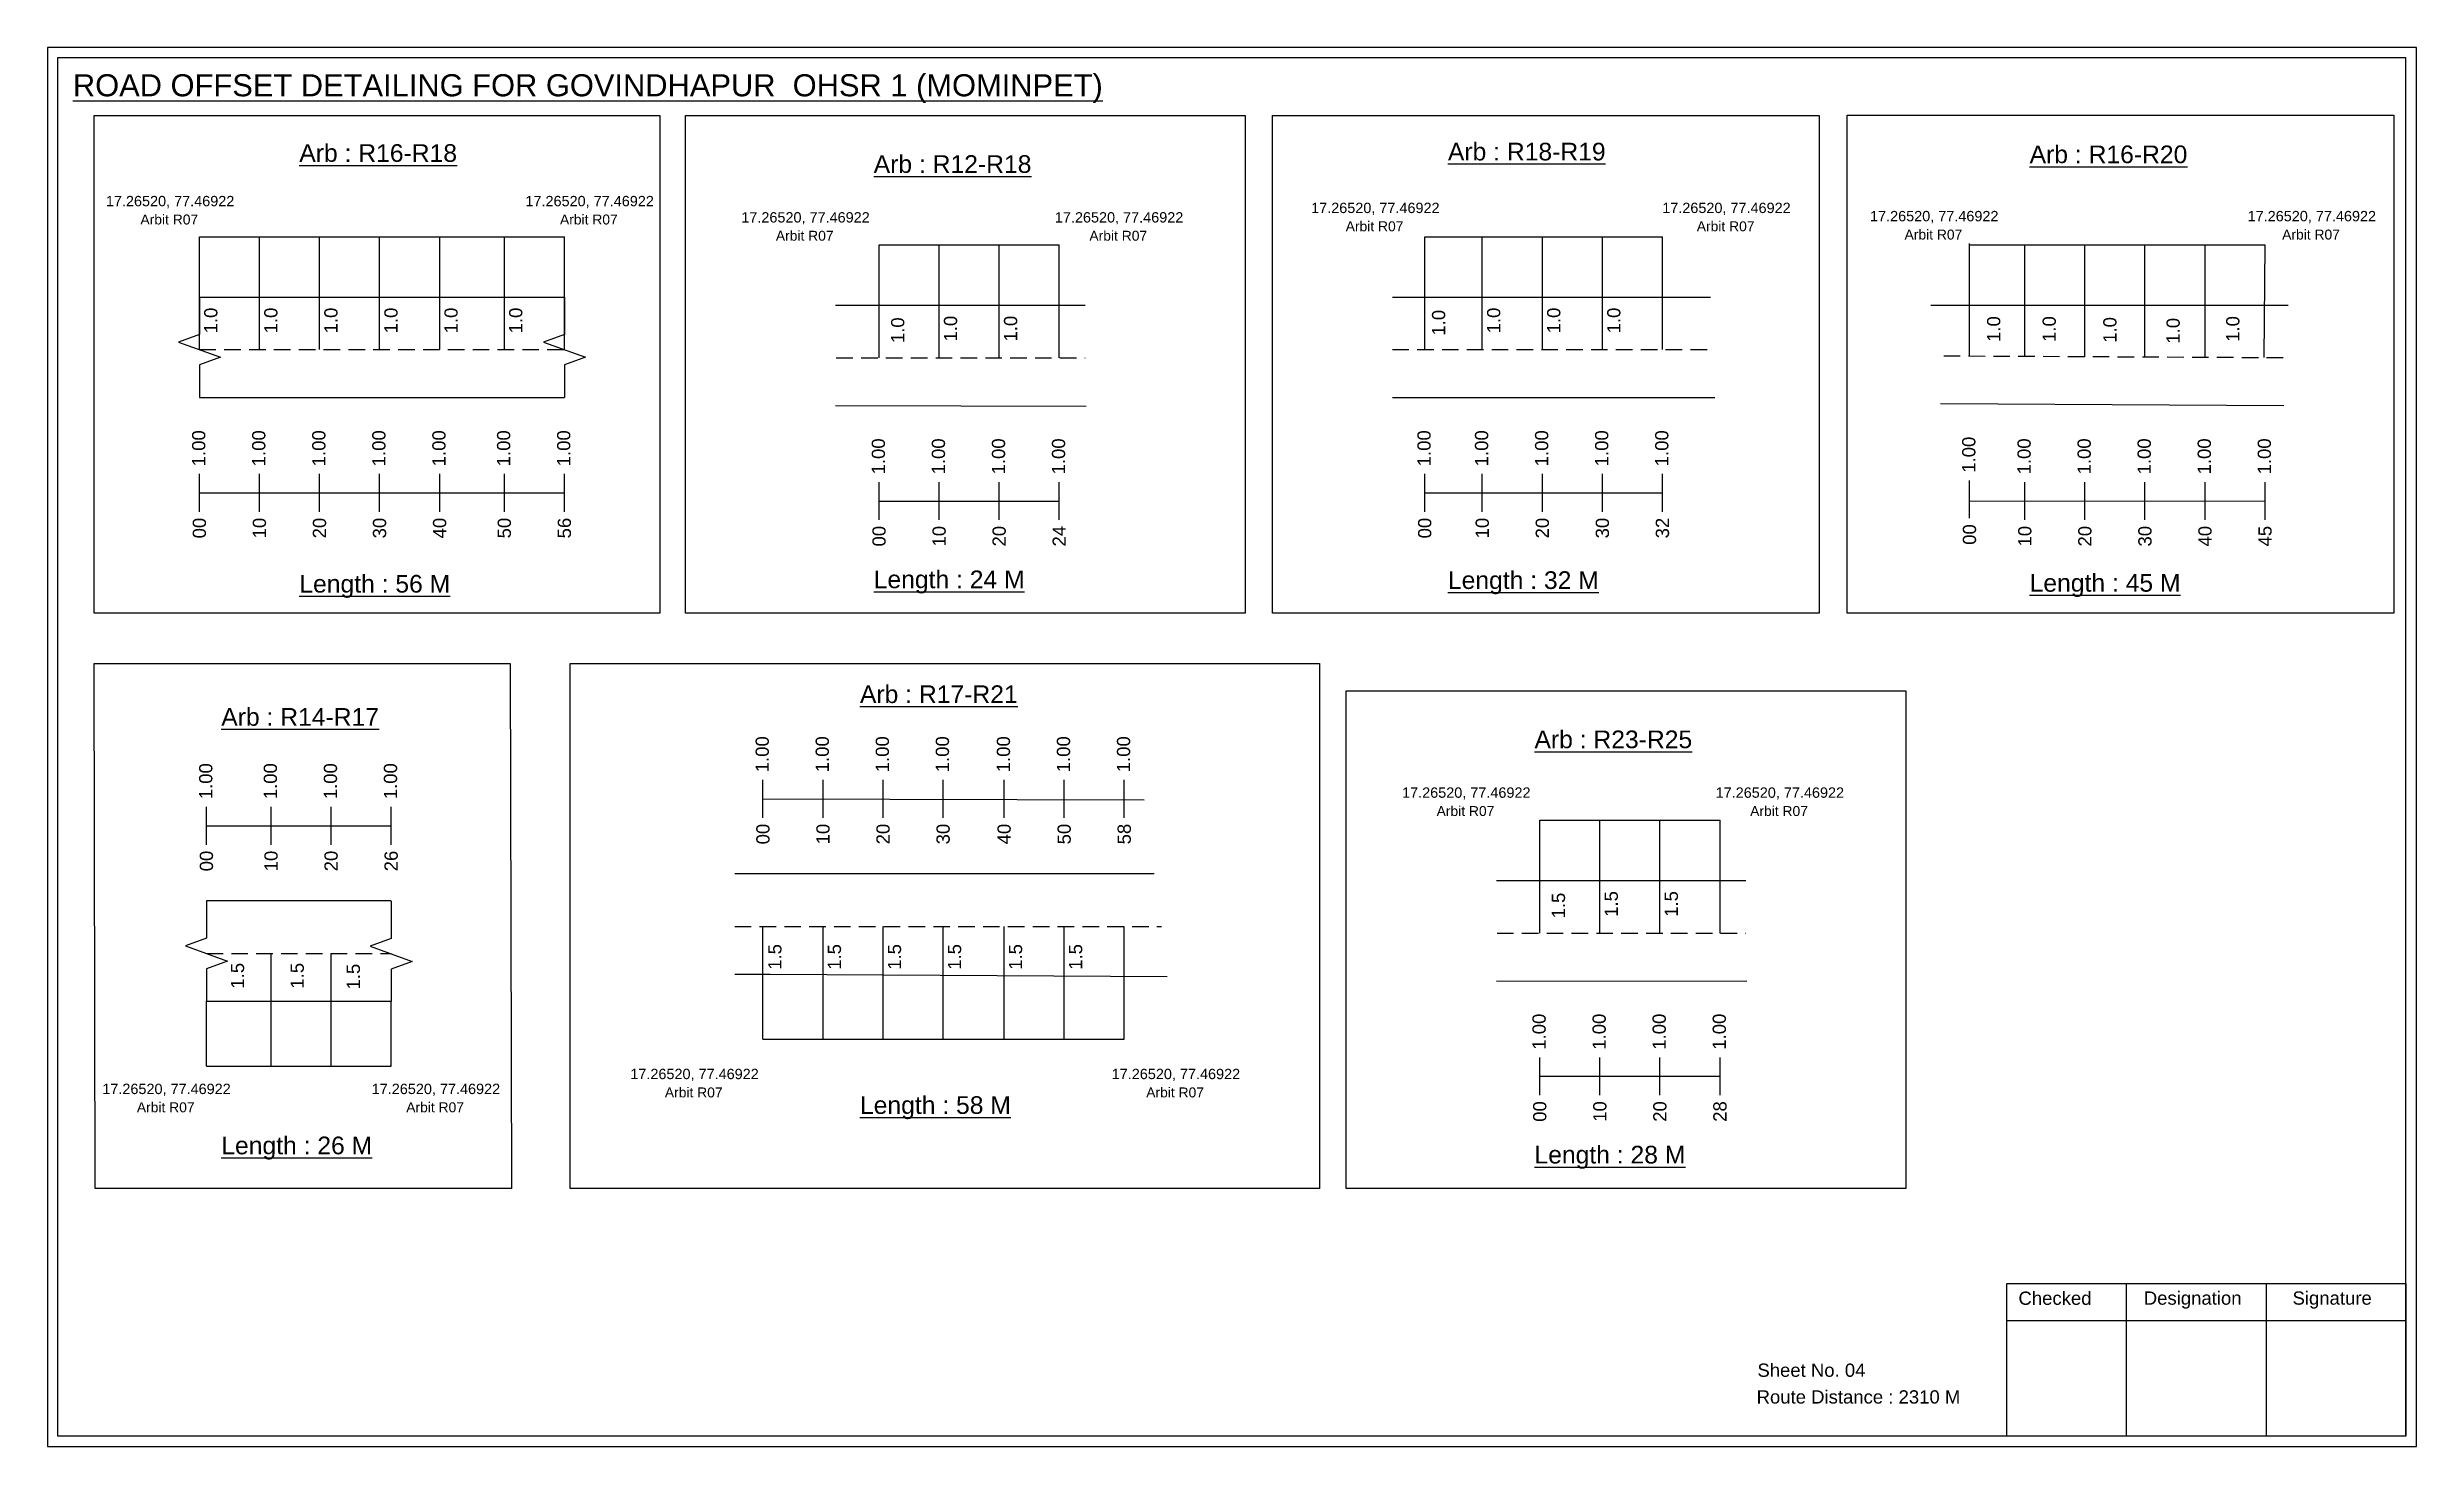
# Model space of a CAD drawing. Header units: inches. Extents: x -117 to 51867, y -12715 to 3423.
# Drawn here: x 31135 to 31671, y 352 to 669 of the extents above; entities that cross this region are included whole.
import ezdxf

# ---------------------------------------------------------------- set-up
doc = ezdxf.new("R2010")
doc.units = ezdxf.units.IN
doc.header["$MEASUREMENT"] = 0
doc.linetypes.add('DASHED2', pattern=[0.375, 0.25, -0.125])
doc.layers.add('PDF_Geometry', color=7, linetype='Continuous')
doc.layers.add('PDF_Text', color=5, linetype='Continuous')
doc.styles.add('PDF Arial', font='arial.ttf')
doc.styles.get("Standard").update_dxf_attribs({"font": 'arial.ttf'})

msp = doc.modelspace()

# ---------------------------------------------------------------- texts
at = {"color": 242, "true_color": 0xcd2027}
for s, height, p in [('%%UROAD OFFSET DETAILING FOR GOVINDHAPUR  OHSR 1 (MOMINPET)', 5, (31140.51, 657.69)), ('%%UArb : R16-R18', 4, (31191.78, 642.86)), ('%%UArb : R12-R18', 4, (31321.84, 640.36)), ('%%UArb : R18-R19', 4, (31451.86, 643.18)), ('%%UArb : R16-R20', 4, (31583.58, 642.56)), ('%%ULength : 56 M', 4, (31191.78, 545.36)), ('%%ULength : 24 M', 4, (31321.84, 546.36)), ('%%ULength : 32 M', 4, (31451.86, 546.18)), ('%%ULength : 45 M', 4, (31583.58, 545.56)), ('%%UArb : R17-R21', 4, (31318.73, 520.36)), ('%%UArb : R14-R17', 4, (31174.11, 515.22)), ('%%UArb : R23-R25', 4, (31471.46, 510.14)), ('%%ULength : 58 M', 4, (31318.73, 427.36)), ('%%ULength : 26 M', 4, (31174.11, 418.22)), ('%%ULength : 28 M', 4, (31471.46, 416.14))]:
    msp.add_text(s, height=height, dxfattribs=at).set_placement(p)
at = {"color": 5}
for s, height, p in [('17.26520, 77.46922', 2.34, (31147.98, 632.81)), ('17.26520, 77.46922', 2.34, (31242.98, 632.81)), ('17.26520, 77.46922', 2.34, (31420.89, 631.27)), ('17.26520, 77.46922', 2.34, (31500.39, 631.27)), ('Arbit R07', 2.246, (31155.8, 628.69)), ('Arbit R07', 2.246, (31250.8, 628.69)), ('17.26520, 77.46922', 2.34, (31291.86, 629.13)), ('17.26520, 77.46922', 2.34, (31362.86, 629.13)), ('Arbit R07', 2.246, (31428.71, 627.15)), ('Arbit R07', 2.246, (31508.21, 627.15)), ('17.26520, 77.46922', 2.34, (31547.44, 629.41)), ('17.26520, 77.46922', 2.34, (31632.94, 629.41)), ('Arbit R07', 2.246, (31299.68, 625.01)), ('Arbit R07', 2.246, (31370.68, 625.01)), ('Arbit R07', 2.246, (31555.26, 625.28)), ('Arbit R07', 2.246, (31640.76, 625.28)), ('17.26520, 77.46922', 2.34, (31441.48, 498.92)), ('17.26520, 77.46922', 2.34, (31512.48, 498.92)), ('Arbit R07', 2.246, (31449.3, 494.79)), ('Arbit R07', 2.246, (31520.3, 494.79)), ('17.26520, 77.46922', 2.34, (31266.73, 435.23)), ('17.26520, 77.46922', 2.34, (31375.73, 435.23)), ('17.26520, 77.46922', 2.34, (31147.17, 431.85)), ('Arbit R07', 2.246, (31154.99, 427.73)), ('17.26520, 77.46922', 2.34, (31208.17, 431.85)), ('Arbit R07', 2.246, (31215.99, 427.73)), ('Arbit R07', 2.246, (31274.55, 431.1)), ('Arbit R07', 2.246, (31383.55, 431.1))]:
    msp.add_text(s, height=height, dxfattribs=at).set_placement(p)
for s, p in [('1.0', (31173.23, 604.03)), ('1.0', (31186.83, 604.03)), ('1.0', (31200.43, 604.03)), ('1.0', (31214.03, 604.03)), ('1.0', (31227.63, 604.03)), ('1.0', (31242.28, 604.03)), ('1.0', (31328.77, 601.83)), ('1.0', (31340.73, 602.19)), ('1.0', (31354.33, 602.19)), ('1.0', (31451.25, 603.53)), ('1.0', (31463.72, 604.03)), ('1.0', (31477.32, 604.03)), ('1.0', (31490.92, 604.03)), ('1.0', (31576.94, 602.1)), ('1.0', (31589.51, 602.1)), ('1.0', (31603.25, 601.9)), ('1.0', (31617.57, 601.71)), ('1.0', (31631.08, 602.12)), ('1.5', (31490.34, 471.97)), ('1.5', (31503.94, 471.97)), ('1.5', (31478.39, 471.61)), ('1.5', (31179.28, 455.72)), ('1.5', (31192.8, 455.72)), ('1.5', (31300.95, 459.98)), ('1.5', (31314.44, 459.98)), ('1.5', (31328.04, 459.98)), ('1.5', (31341.64, 459.98)), ('1.5', (31355.45, 459.98)), ('1.5', (31369.05, 459.98)), ('1.5', (31205.51, 455.52))]:
    msp.add_text(s, height=3, rotation=90).set_placement(p)
at = {"color": 217, "true_color": 0x93278f}
for s, p in [('1.00', (31170.49, 573.95)), ('1.00', (31184.09, 573.95)), ('1.00', (31197.69, 573.95)), ('1.00', (31211.29, 573.95)), ('1.00', (31224.89, 573.95)), ('1.00', (31239.54, 573.95)), ('1.00', (31253.14, 573.95)), ('1.00', (31324.39, 572.11)), ('1.00', (31337.99, 572.11)), ('1.00', (31351.59, 572.11)), ('1.00', (31365.19, 572.11)), ('1.00', (31447.95, 573.95)), ('1.00', (31460.98, 573.95)), ('1.00', (31474.58, 573.95)), ('1.00', (31488.18, 573.95)), ('1.00', (31501.78, 573.95)), ('1.00', (31571.3, 572.49)), ('1.00', (31583.82, 572.11)), ('1.00', (31597.42, 572.11)), ('1.00', (31611.02, 572.11)), ('1.00', (31624.62, 572.11)), ('1.00', (31638.22, 572.11)), ('00', (31170.64, 557.63)), ('10', (31184.24, 557.63)), ('20', (31197.84, 557.63)), ('30', (31211.44, 557.63)), ('40', (31225.04, 557.63)), ('50', (31239.69, 557.63)), ('56', (31253.29, 557.63)), ('00', (31324.54, 555.79)), ('10', (31338.14, 555.79)), ('20', (31351.74, 555.79)), ('24', (31365.34, 555.79)), ('00', (31448.1, 557.63)), ('10', (31461.13, 557.63)), ('20', (31474.73, 557.63)), ('30', (31488.33, 557.63)), ('32', (31501.93, 557.63)), ('00', (31571.45, 556.17)), ('10', (31583.98, 555.79)), ('20', (31597.58, 555.79)), ('30', (31611.18, 555.79)), ('40', (31624.78, 555.79)), ('45', (31638.38, 555.79)), ('1.00', (31298.09, 504.69)), ('1.00', (31311.69, 504.69)), ('1.00', (31325.29, 504.69)), ('1.00', (31338.89, 504.69)), ('1.00', (31352.71, 504.69)), ('1.00', (31366.31, 504.69)), ('1.00', (31379.91, 504.69)), ('1.00', (31172.09, 498.59)), ('1.00', (31186.72, 498.59)), ('1.00', (31200.32, 498.59)), ('1.00', (31213.92, 498.59)), ('00', (31298.25, 488.37)), ('10', (31311.85, 488.37)), ('20', (31325.45, 488.37)), ('30', (31339.05, 488.37)), ('40', (31352.86, 488.37)), ('50', (31366.46, 488.37)), ('58', (31380.06, 488.37)), ('00', (31172.24, 482.27)), ('10', (31186.87, 482.27)), ('20', (31200.47, 482.27)), ('26', (31214.07, 482.27)), ('1.00', (31474, 441.89)), ('1.00', (31487.6, 441.89)), ('1.00', (31501.2, 441.89)), ('1.00', (31514.8, 441.89)), ('00', (31474.15, 425.57)), ('10', (31487.75, 425.57)), ('20', (31501.35, 425.57)), ('28', (31514.95, 425.57))]:
    msp.add_text(s, height=3, rotation=90, dxfattribs=at).set_placement(p)
for s, p in [('Sheet No. 04', (31521.94, 367.85)), ('Route Distance : 2310 M', (31521.76, 361.8))]:
    msp.add_text(s, height=3).set_placement(p)
at = {"layer": 'PDF_Text', "color": 7, "attachment_point": 7, "style": 'PDF Arial'}
for s, insert, char_height in [('Checked', (31581.05, 384.1), 3.001), ('Designation', (31609.43, 383.27), 3.0006), ('Signature', (31643.11, 383.27), 3.001)]:
    msp.add_mtext(s, dxfattribs=dict(at, insert=insert, char_height=char_height))

# ---------------------------------------------------------------- linework, layer by layer
at = {"color": 5}
for p, q in [((31169.16, 625.89), (31251.82, 625.89)), ((31323.06, 624.05), (31363.86, 624.05)), ((31446.62, 625.89), (31500.45, 625.89)), ((31569.98, 624.05), (31636.9, 624.05)), ((31472.68, 493.83), (31513.48, 493.83)), ((31296.77, 444.25), (31378.59, 444.28)), ((31170.76, 438.15), (31212.59, 438.15))]:
    msp.add_line(p, q, dxfattribs=at)
for p, q in [((31169.16, 600.35), (31169.16, 625.89)), ((31182.76, 600.35), (31182.76, 625.89)), ((31196.36, 600.35), (31196.36, 625.89)), ((31209.96, 600.35), (31209.96, 625.89)), ((31223.56, 600.35), (31223.56, 625.89)), ((31238.22, 600.36), (31238.22, 625.89)), ((31251.82, 600.36), (31251.82, 625.89)), ((31323.06, 598.52), (31323.06, 624.05)), ((31336.66, 598.52), (31336.66, 624.05)), ((31350.26, 598.52), (31350.26, 624.05)), ((31363.86, 598.52), (31363.86, 624.05)), ((31446.62, 600.35), (31446.62, 625.89)), ((31459.65, 600.35), (31459.65, 625.89)), ((31473.25, 600.35), (31473.25, 625.89)), ((31486.85, 600.35), (31486.85, 625.89)), ((31500.45, 600.35), (31500.45, 625.89)), ((31569.98, 598.81), (31569.98, 624.35)), ((31582.5, 598.76), (31582.5, 624.05)), ((31596.1, 598.71), (31596.1, 624.05)), ((31609.7, 598.77), (31609.7, 624.05)), ((31623.3, 598.51), (31623.3, 624.05)), ((31636.67, 598.55), (31636.9, 624.05)), ((31169.16, 612.24), (31251.82, 612.24)), ((31439.28, 612.24), (31511.31, 612.24)), ((31313.22, 610.4), (31369.71, 610.4)), ((31642.15, 610.37), (31561.19, 610.37)), ((31169.16, 589.55), (31251.82, 589.55)), ((31313.22, 587.71), (31369.93, 587.59)), ((31439.28, 589.55), (31512.31, 589.55)), ((31563.4, 588.17), (31641.13, 587.74)), ((31472.68, 468.3), (31472.68, 493.83)), ((31486.28, 468.3), (31486.28, 493.83)), ((31499.88, 468.3), (31499.88, 493.83)), ((31513.48, 468.3), (31513.48, 493.83)), ((31385.32, 481.67), (31290.36, 481.67)), ((31462.84, 480.18), (31519.33, 480.18)), ((31212.59, 475.57), (31170.76, 475.57)), ((31296.77, 444.25), (31296.77, 469.78)), ((31310.37, 444.25), (31310.37, 469.78)), ((31323.97, 444.25), (31323.97, 469.78)), ((31337.57, 444.25), (31337.57, 469.78)), ((31351.39, 444.25), (31351.39, 469.78)), ((31364.99, 444.25), (31364.99, 469.78)), ((31378.59, 444.25), (31378.59, 469.78)), ((31185.39, 438.15), (31185.39, 463.69)), ((31198.99, 438.15), (31198.99, 463.69)), ((31462.84, 457.5), (31519.55, 457.37)), ((31170.76, 452.88), (31196.32, 452.88)), ((31170.76, 438.15), (31170.76, 452.88)), ((31196.32, 452.88), (31212.59, 452.88)), ((31212.59, 438.15), (31212.59, 452.88))]:
    msp.add_line(p, q)
at = {"linetype": 'DASHED2', "ltscale": 15}
for p, q in [((31169.16, 600.36), (31251.82, 600.36)), ((31313.37, 598.52), (31369.71, 598.52)), ((31439.28, 600.35), (31511.81, 600.35)), ((31564.12, 598.96), (31642.4, 598.55)), ((31290.36, 469.78), (31387.04, 469.78)), ((31462.99, 468.3), (31519.33, 468.3)), ((31170.76, 463.69), (31212.59, 463.69))]:
    msp.add_line(p, q, dxfattribs=at)
at = {"color": 217, "true_color": 0x93278f}
for p, q in [((31169.16, 563.65), (31169.16, 572.21)), ((31182.76, 563.65), (31182.76, 572.21)), ((31196.36, 563.65), (31196.36, 572.21)), ((31209.96, 563.65), (31209.96, 572.21)), ((31223.56, 563.65), (31223.56, 572.21)), ((31238.22, 563.66), (31238.22, 572.21)), ((31251.82, 563.66), (31251.82, 572.21)), ((31323.06, 561.82), (31323.06, 570.37)), ((31336.66, 561.82), (31336.66, 570.37)), ((31350.26, 561.82), (31350.26, 570.37)), ((31363.86, 561.82), (31363.86, 570.37)), ((31446.62, 563.65), (31446.62, 572.21)), ((31459.65, 563.65), (31459.65, 572.21)), ((31473.25, 563.65), (31473.25, 572.21)), ((31486.85, 563.65), (31486.85, 572.21)), ((31500.45, 563.65), (31500.45, 572.21)), ((31569.98, 562.2), (31569.98, 570.75)), ((31582.5, 561.81), (31582.5, 570.37)), ((31596.1, 561.81), (31596.1, 570.37)), ((31609.7, 561.81), (31609.7, 570.37)), ((31623.3, 561.81), (31623.3, 570.37)), ((31636.9, 561.81), (31636.9, 570.37)), ((31169.16, 567.92), (31251.82, 567.93)), ((31323.06, 566.09), (31363.86, 566.09)), ((31446.62, 567.92), (31500.45, 567.93)), ((31569.98, 566.08), (31636.9, 566.1)), ((31296.77, 494.39), (31296.77, 502.95)), ((31310.37, 494.39), (31310.37, 502.95)), ((31323.97, 494.39), (31323.97, 502.95)), ((31337.57, 494.39), (31337.57, 502.95)), ((31351.39, 494.39), (31351.39, 502.95)), ((31364.99, 494.39), (31364.99, 502.95)), ((31378.59, 494.39), (31378.59, 502.95)), ((31170.76, 488.29), (31170.76, 496.85)), ((31185.39, 488.29), (31185.39, 496.85)), ((31198.99, 488.29), (31198.99, 496.85)), ((31212.59, 488.29), (31212.59, 496.85)), ((31296.77, 498.66), (31383.09, 498.42)), ((31170.76, 492.57), (31212.59, 492.57)), ((31472.68, 431.6), (31472.68, 440.16)), ((31486.28, 431.6), (31486.28, 440.16)), ((31499.88, 431.6), (31499.88, 440.16)), ((31513.48, 431.6), (31513.48, 440.16)), ((31472.68, 435.87), (31513.48, 435.88))]:
    msp.add_line(p, q, dxfattribs=at)
for points in [[(31145.3, 653.37), (31273.39, 653.37), (31273.39, 540.69), (31145.3, 540.69)], [(31279.2, 653.37), (31405.95, 653.37), (31405.95, 540.69), (31279.2, 540.69)], [(31412.16, 653.37), (31535.96, 653.37), (31535.96, 540.69), (31412.16, 540.69)], [(31542.27, 653.41), (31666.08, 653.41), (31666.08, 540.73), (31542.27, 540.73)], [(31145.3, 529.3), (31239.54, 529.3), (31239.83, 410.47), (31145.58, 410.47)], [(31253.14, 529.3), (31422.75, 529.3), (31422.75, 410.47), (31253.14, 410.47)], [(31428.81, 523.15), (31555.57, 523.15), (31555.57, 410.47), (31428.81, 410.47)]]:
    msp.add_lwpolyline(points, close=True)
at = {"linetype": 'Continuous'}
for points in [[(31169.16, 612.24), (31169.16, 603.8), (31164.42, 602.08), (31173.91, 598.63), (31169.16, 596.9), (31169.16, 589.55)], [(31251.82, 612.24), (31251.82, 603.8), (31247.07, 602.08), (31256.56, 598.63), (31251.82, 596.9), (31251.82, 589.55)], [(31170.76, 475.57), (31170.76, 467.14), (31166.02, 465.41), (31175.51, 461.96), (31170.76, 460.23), (31170.76, 452.88)], [(31212.59, 475.49), (31212.59, 467.06), (31207.85, 465.33), (31217.33, 461.88), (31212.59, 460.16), (31212.59, 452.81)]]:
    msp.add_lwpolyline(points, dxfattribs=at)
msp.add_lwpolyline([(31290.36, 458.98), (31298.42, 458.98), (31388.27, 458.48)])
at = {"layer": 'PDF_Geometry'}
for points in [[(31134.73, 668.77), (31134.73, 352.06), (31671.21, 352.06), (31671.21, 668.77)], [(31137.06, 666.44), (31137.06, 354.47), (31668.79, 354.47), (31668.79, 666.44)]]:
    msp.add_lwpolyline(points, close=True, dxfattribs=at)
at = {"layer": 'PDF_Geometry', "color": 242, "true_color": 0xcc1f26}
msp.add_lwpolyline([(31668.79, 354.38), (31578.44, 354.38), (31578.44, 388.99), (31668.79, 388.99)], close=True, dxfattribs=at)
for points in [[(31605.43, 388.99), (31605.43, 354.38)], [(31637.15, 388.99), (31637.15, 354.38)], [(31578.44, 380.62), (31668.79, 380.62)]]:
    msp.add_lwpolyline(points, dxfattribs=at)

msp.set_redraw_order([(e.dxf.handle, doc.entitydb.next_handle()) for e in msp.query("TEXT MTEXT ATTDEF DIMENSION ARC_DIMENSION")])  # texts and dimensions are drawn at this point

doc.saveas('drawing.dxf')
